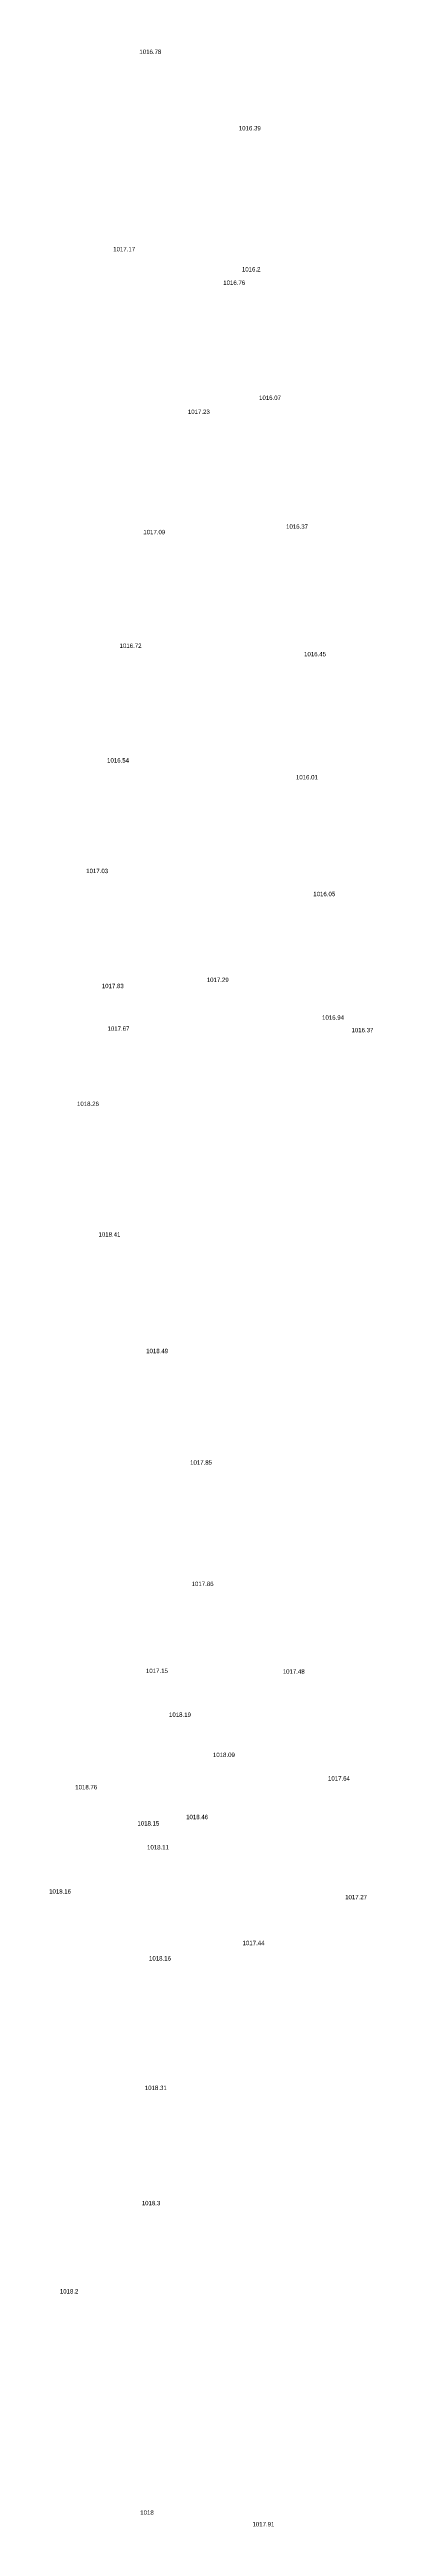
# Model space of a CAD drawing. Header units: inches. Extents: x 628884 to 629912, y 4519174 to 4520145.
# Drawn here: x 629499.5 to 629514.2, y 4519696.5 to 4519809.3 of the extents above; entities that cross this region are included whole.
import ezdxf

# ---------------------------------------------------------------- set-up
doc = ezdxf.new("R2010")
doc.units = ezdxf.units.IN
doc.header["$MEASUREMENT"] = 0

msp = doc.modelspace()

# ---------------------------------------------------------------- texts
for s, p in [('1016.78', (629503.61, 4519809.12, 1016.78)), ('1016.39', (629508.14, 4519805.64, 1016.39)), ('1017.17', (629502.42, 4519800.13, 1017.17)), ('1016.2', (629508.28, 4519799.21, 1016.2)), ('1016.76', (629507.43, 4519798.6, 1016.76)), ('1016.07', (629509.06, 4519793.36, 1016.07)), ('1017.23', (629505.82, 4519792.72, 1017.23)), ('1016.37', (629510.29, 4519787.49, 1016.37)), ('1017.09', (629503.79, 4519787.24, 1017.09)), ('1016.72', (629502.71, 4519782.06, 1016.72)), ('1016.45', (629511.11, 4519781.68, 1016.45)), ('1016.54', (629502.14, 4519776.84, 1016.54)), ('1016.01', (629510.74, 4519776.07, 1016.01)), ('1017.03', (629501.19, 4519771.8, 1017.03)), ('1016.05', (629511.53, 4519770.75, 1016.05)), ('1017.83', (629501.9, 4519766.56, 1017.83)), ('1017.29', (629506.68, 4519766.84, 1017.29)), ('1016.94', (629511.93, 4519765.12, 1016.94)), ('1017.67', (629502.16, 4519764.62, 1017.67)), ('1016.37', (629513.27, 4519764.55, 1016.37)), ('1018.26', (629500.77, 4519761.19, 1018.26)), ('1018.41', (629501.75, 4519755.24, 1018.41)), ('1018.49', (629503.92, 4519749.93, 1018.49)), ('1017.85', (629505.92, 4519744.85, 1017.85)), ('1017.86', (629505.99, 4519739.32, 1017.86)), ('1017.15', (629503.91, 4519735.36, 1017.15)), ('1017.48', (629510.14, 4519735.33, 1017.48)), ('1018.19', (629504.96, 4519733.36, 1018.19)), ('1018.09', (629506.96, 4519731.53, 1018.09)), ('1018.76', (629500.69, 4519730.06, 1018.76)), ('1017.64', (629512.2, 4519730.46, 1017.64)), ('1018.15', (629503.52, 4519728.41, 1018.15)), ('1018.46', (629505.74, 4519728.7, 1018.46)), ('1018.11', (629503.96, 4519727.32, 1018.11)), ('1018.16', (629499.5, 4519725.31, 1018.16)), ('1017.27', (629512.98, 4519725.05, 1017.27)), ('1018.16', (629504.05, 4519722.26, 1018.16)), ('1017.44', (629508.31, 4519722.96, 1017.44)), ('1018.31', (629503.86, 4519716.36, 1018.31)), ('1018.3', (629503.72, 4519711.11, 1018.3)), ('1018.2', (629499.99, 4519707.09, 1018.2)), ('1018', (629503.65, 4519697.01, 1018)), ('1017.91', (629508.76, 4519696.48, 1017.91))]:
    msp.add_text(s, height=0.2).set_placement(p)

doc.saveas('drawing.dxf')
